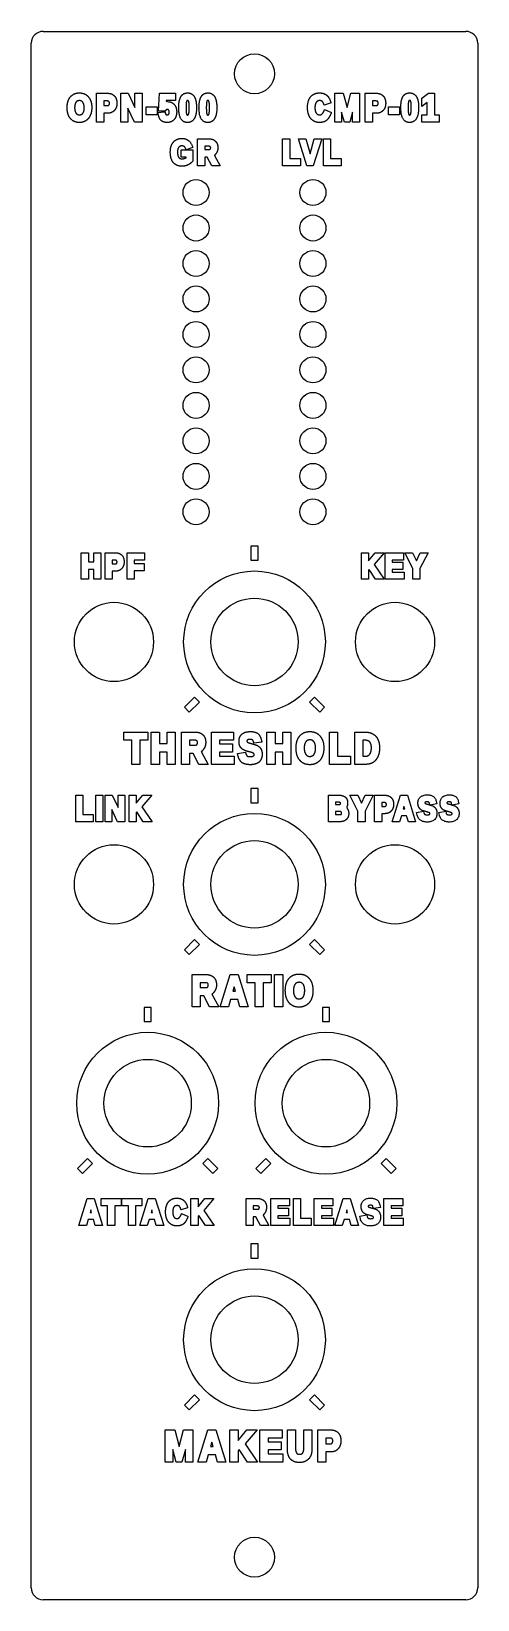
# Model space of a CAD drawing. Header units: millimetres. Extents: x 0 to 38, y 0 to 133.
import ezdxf

# ---------------------------------------------------------------- set-up
doc = ezdxf.new("R2010")
doc.units = ezdxf.units.MM
for name, color, linetype in [('ATTACK', 7, 'CONTINUOUS'), ('BYPASS', 7, 'CONTINUOUS'), ('CMP-01', 7, 'CONTINUOUS'), ('GR', 7, 'CONTINUOUS'), ('HOLES', 8, 'CONTINUOUS'), ('HPF', 7, 'CONTINUOUS'), ('KEY', 7, 'CONTINUOUS'), ('KNOBS', 9, 'Continuous'), ('LINK', 7, 'CONTINUOUS'), ('LVL', 7, 'CONTINUOUS'), ('MAKEUP', 7, 'CONTINUOUS'), ('OPN-500', 7, 'CONTINUOUS'), ('OUTLINE', 8, 'CONTINUOUS'), ('RATIO', 7, 'CONTINUOUS'), ('RELEASE', 7, 'CONTINUOUS'), ('THRESHOLD', 7, 'CONTINUOUS'), ('TICKS-ATTACK', 2, 'CONTINUOUS'), ('TICKS-MAKEUP', 2, 'CONTINUOUS'), ('TICKS-RATIO', 2, 'CONTINUOUS'), ('TICKS-RELEASE', 2, 'CONTINUOUS'), ('TICKS-THRESHOLD', 2, 'CONTINUOUS')]:
    doc.layers.add(name, color=color, linetype=linetype)

msp = doc.modelspace()

# ---------------------------------------------------------------- linework, layer by layer
at = {"layer": 'ATTACK'}
for p, q in [((4.18, 32), (4.89, 34.29)), ((4.89, 34.29), (5.48, 34.29)), ((5.19, 33.33), (5.12, 33.12)), ((5.25, 33.12), (5.19, 33.33)), ((5.48, 34.29), (6.19, 32)), ((6.06, 33.67), (6.06, 34.29)), ((6.06, 34.29), (7.77, 34.29)), ((6.61, 33.67), (6.06, 33.67)), ((6.61, 32), (6.61, 33.67)), ((7.22, 33.67), (7.22, 32)), ((7.77, 33.67), (7.22, 33.67)), ((7.77, 34.29), (7.77, 33.67)), ((7.82, 33.67), (7.82, 34.29)), ((7.82, 34.29), (9.52, 34.29)), ((8.37, 33.67), (7.82, 33.67)), ((8.37, 32), (8.37, 33.67)), ((8.98, 33.67), (8.98, 32)), ((9.52, 33.67), (8.98, 33.67)), ((9.34, 32), (10.05, 34.29)), ((9.52, 34.29), (9.52, 33.67)), ((10.05, 34.29), (10.65, 34.29)), ((10.36, 33.33), (10.29, 33.12)), ((10.42, 33.12), (10.36, 33.33)), ((10.65, 34.29), (11.36, 32)), ((13.39, 33.51), (12.83, 33.33)), ((13.66, 32), (13.66, 34.29)), ((13.66, 34.29), (14.27, 34.29)), ((14.27, 34.29), (14.27, 33.6)), ((14.27, 33.6), (14.85, 34.29)), ((15.62, 34.29), (14.76, 33.29)), ((14.76, 33.29), (15.64, 32)), ((14.85, 34.29), (15.62, 34.29)), ((4.81, 32), (4.18, 32)), ((4.96, 32.51), (4.81, 32)), ((5.42, 32.51), (4.96, 32.51)), ((5.12, 33.12), (5.25, 33.12)), ((5.57, 32), (5.42, 32.51)), ((6.19, 32), (5.57, 32)), ((7.22, 32), (6.61, 32)), ((8.98, 32), (8.37, 32)), ((9.97, 32), (9.34, 32)), ((10.12, 32.51), (9.97, 32)), ((10.58, 32.51), (10.12, 32.51)), ((10.29, 33.12), (10.42, 33.12)), ((10.73, 32), (10.58, 32.51)), ((11.36, 32), (10.73, 32)), ((12.87, 33.02), (13.42, 32.78)), ((14.27, 32), (13.66, 32)), ((14.33, 32.85), (14.27, 32.8)), ((14.27, 32.8), (14.27, 32)), ((14.89, 32), (14.33, 32.85)), ((15.64, 32), (14.89, 32))]:
    msp.add_line(p, q, dxfattribs=at)
for points in [[(11.52, 33.15), (11.52, 33.7), (11.77, 34.01)], [(11.78, 32.29), (11.52, 32.6), (11.52, 33.15)], [(11.77, 34.01), (12.02, 34.32), (12.48, 34.32)], [(12.22, 33.57), (12.13, 33.44), (12.13, 33.15)], [(12.13, 33.15), (12.13, 32.86), (12.23, 32.73)], [(12.49, 33.69), (12.31, 33.69), (12.22, 33.57)], [(12.48, 34.32), (12.82, 34.32), (13.03, 34.15)], [(12.69, 33.63), (12.61, 33.69), (12.49, 33.69)], [(12.83, 33.33), (12.77, 33.57), (12.69, 33.63)], [(13.03, 34.15), (13.26, 33.98), (13.39, 33.51)], [(12.5, 31.97), (12.04, 31.97), (11.78, 32.29)], [(12.23, 32.73), (12.32, 32.6), (12.5, 32.6)], [(12.5, 32.6), (12.73, 32.6), (12.87, 33.02)], [(13.03, 32.13), (12.8, 31.97), (12.5, 31.97)], [(13.42, 32.78), (13.25, 32.3), (13.03, 32.13)]]:
    msp.add_open_spline(points, degree=2, dxfattribs=at)
at = {"layer": 'BYPASS'}
for p, q in [((25.32, 66.15), (25.32, 68.39)), ((25.32, 68.39), (26.2, 68.39)), ((26.18, 67.79), (25.92, 67.79)), ((25.92, 67.79), (25.92, 67.61)), ((27.81, 67.05), (27.13, 68.39)), ((27.13, 68.39), (27.79, 68.39)), ((27.79, 68.39), (28.11, 67.72)), ((28.11, 67.72), (28.43, 68.39)), ((29.1, 68.39), (28.41, 67.05)), ((28.43, 68.39), (29.1, 68.39)), ((29.22, 66.15), (29.22, 68.39)), ((29.22, 68.39), (30.08, 68.39)), ((30.04, 67.77), (29.82, 67.77)), ((29.82, 67.77), (29.82, 67.44)), ((30.72, 66.15), (31.42, 68.39)), ((31.42, 68.39), (32, 68.39)), ((32, 68.39), (32.69, 66.15)), ((32.89, 67.8), (32.9, 67.88)), ((32.89, 67.73), (32.89, 67.8)), ((32.89, 67.69), (32.89, 67.73)), ((32.89, 67.66), (32.89, 67.69)), ((32.89, 67.63), (32.89, 67.66)), ((32.9, 67.61), (32.89, 67.63)), ((32.9, 67.88), (32.92, 67.95)), ((32.92, 67.95), (32.95, 68.02)), ((32.95, 68.02), (32.98, 68.09)), ((32.98, 68.09), (33.02, 68.15)), ((33.02, 68.15), (33.06, 68.2)), ((33.06, 68.2), (33.11, 68.25)), ((33.11, 68.25), (33.17, 68.29)), ((33.17, 68.29), (33.23, 68.33)), ((33.23, 68.33), (33.29, 68.35)), ((33.29, 68.35), (33.36, 68.38)), ((33.36, 68.38), (33.43, 68.4)), ((33.43, 68.4), (33.51, 68.41)), ((33.49, 67.78), (33.48, 67.77)), ((33.48, 67.77), (33.48, 67.74)), ((33.48, 67.74), (33.48, 67.74)), ((33.48, 67.74), (33.48, 67.73)), ((33.48, 67.73), (33.48, 67.73)), ((33.48, 67.73), (33.48, 67.72)), ((33.48, 67.72), (33.48, 67.72)), ((33.48, 67.72), (33.48, 67.72)), ((33.48, 67.72), (33.49, 67.72)), ((33.5, 67.79), (33.49, 67.78)), ((33.49, 67.78), (33.49, 67.78)), ((33.49, 67.72), (33.49, 67.72)), ((33.49, 67.72), (33.49, 67.72)), ((33.49, 67.72), (33.49, 67.71)), ((33.49, 67.71), (33.5, 67.71)), ((33.52, 67.81), (33.5, 67.79)), ((33.5, 67.71), (33.5, 67.7)), ((33.5, 67.7), (33.51, 67.7)), ((33.51, 68.41), (33.59, 68.41)), ((33.51, 67.7), (33.52, 67.69)), ((33.56, 67.82), (33.52, 67.81)), ((33.52, 67.69), (33.53, 67.69)), ((33.53, 67.69), (33.54, 67.68)), ((33.54, 67.68), (33.55, 67.67)), ((33.55, 67.67), (33.57, 67.67)), ((33.61, 67.83), (33.56, 67.82)), ((33.57, 67.67), (33.59, 67.66)), ((33.59, 68.41), (33.67, 68.42)), ((33.59, 67.66), (33.62, 67.65)), ((33.67, 67.83), (33.61, 67.83)), ((33.62, 67.65), (33.65, 67.64)), ((33.65, 67.64), (33.69, 67.63)), ((33.67, 68.42), (33.75, 68.41)), ((33.7, 67.83), (33.67, 67.83)), ((33.69, 67.63), (33.73, 67.62)), ((33.72, 67.83), (33.7, 67.83)), ((33.75, 67.82), (33.72, 67.83)), ((33.75, 68.41), (33.83, 68.41)), ((33.77, 67.82), (33.75, 67.82)), ((33.79, 67.81), (33.77, 67.82)), ((33.8, 67.81), (33.79, 67.81)), ((33.81, 67.8), (33.8, 67.81)), ((33.82, 67.79), (33.81, 67.8)), ((33.83, 67.78), (33.82, 67.79)), ((33.83, 68.41), (33.9, 68.4)), ((33.84, 67.78), (33.83, 67.78)), ((33.85, 67.77), (33.84, 67.78)), ((33.85, 67.76), (33.85, 67.77)), ((33.86, 67.74), (33.85, 67.76)), ((33.86, 67.73), (33.86, 67.74)), ((33.87, 67.71), (33.86, 67.73)), ((33.9, 67.57), (33.87, 67.71)), ((33.9, 68.4), (33.97, 68.39)), ((34.49, 67.66), (33.93, 67.56)), ((33.97, 68.39), (34.03, 68.37)), ((34.03, 68.37), (34.09, 68.34)), ((34.09, 68.34), (34.15, 68.32)), ((34.15, 68.32), (34.2, 68.28)), ((34.2, 68.28), (34.25, 68.24)), ((34.25, 68.24), (34.29, 68.19)), ((34.29, 68.19), (34.33, 68.14)), ((34.33, 68.14), (34.37, 68.08)), ((34.37, 68.08), (34.4, 68.02)), ((34.4, 68.02), (34.42, 67.96)), ((34.42, 67.96), (34.44, 67.88)), ((34.44, 67.88), (34.49, 67.66)), ((34.76, 67.73), (34.77, 67.8)), ((34.76, 67.69), (34.76, 67.73)), ((34.76, 67.66), (34.76, 67.69)), ((34.77, 67.63), (34.76, 67.66)), ((34.77, 67.8), (34.78, 67.88)), ((34.77, 67.61), (34.77, 67.63)), ((34.78, 67.88), (34.79, 67.95)), ((34.79, 67.95), (34.82, 68.02)), ((34.82, 68.02), (34.85, 68.09)), ((34.85, 68.09), (34.89, 68.15)), ((34.89, 68.15), (34.93, 68.2)), ((34.93, 68.2), (34.98, 68.25)), ((34.98, 68.25), (35.04, 68.29)), ((35.04, 68.29), (35.1, 68.33)), ((35.1, 68.33), (35.16, 68.35)), ((35.16, 68.35), (35.23, 68.38)), ((35.23, 68.38), (35.31, 68.4)), ((35.31, 68.4), (35.38, 68.41)), ((35.36, 67.77), (35.35, 67.74)), ((35.35, 67.74), (35.35, 67.74)), ((35.35, 67.74), (35.35, 67.73)), ((35.35, 67.73), (35.35, 67.73)), ((35.35, 67.73), (35.36, 67.72)), ((35.37, 67.79), (35.36, 67.78)), ((35.36, 67.78), (35.36, 67.78)), ((35.36, 67.78), (35.36, 67.77)), ((35.36, 67.72), (35.36, 67.72)), ((35.36, 67.72), (35.36, 67.72)), ((35.36, 67.72), (35.36, 67.72)), ((35.36, 67.72), (35.36, 67.72)), ((35.36, 67.72), (35.36, 67.72)), ((35.36, 67.72), (35.36, 67.71)), ((35.36, 67.71), (35.37, 67.71)), ((35.39, 67.81), (35.37, 67.79)), ((35.37, 67.71), (35.37, 67.7)), ((35.37, 67.7), (35.38, 67.7)), ((35.38, 68.41), (35.46, 68.41)), ((35.38, 67.7), (35.39, 67.69)), ((35.43, 67.82), (35.39, 67.81)), ((35.39, 67.69), (35.4, 67.69)), ((35.4, 67.69), (35.41, 67.68)), ((35.41, 67.68), (35.42, 67.67)), ((35.42, 67.67), (35.44, 67.67)), ((35.48, 67.83), (35.43, 67.82)), ((35.44, 67.67), (35.46, 67.66)), ((35.46, 68.41), (35.55, 68.42)), ((35.46, 67.66), (35.49, 67.65)), ((35.54, 67.83), (35.48, 67.83)), ((35.49, 67.65), (35.52, 67.64)), ((35.52, 67.64), (35.56, 67.63)), ((35.57, 67.83), (35.54, 67.83)), ((35.55, 68.42), (35.62, 68.41)), ((35.56, 67.63), (35.6, 67.62)), ((35.59, 67.83), (35.57, 67.83)), ((35.62, 67.82), (35.59, 67.83)), ((35.62, 68.41), (35.7, 68.41)), ((35.64, 67.82), (35.62, 67.82)), ((35.66, 67.81), (35.64, 67.82)), ((35.67, 67.81), (35.66, 67.81)), ((35.68, 67.8), (35.67, 67.81)), ((35.69, 67.79), (35.68, 67.8)), ((35.7, 67.78), (35.69, 67.79)), ((35.7, 68.41), (35.77, 68.4)), ((35.71, 67.78), (35.7, 67.78)), ((35.72, 67.77), (35.71, 67.78)), ((35.72, 67.76), (35.72, 67.77)), ((35.73, 67.74), (35.72, 67.76)), ((35.74, 67.73), (35.73, 67.74)), ((35.74, 67.71), (35.74, 67.73)), ((35.77, 67.57), (35.74, 67.71)), ((35.77, 68.4), (35.84, 68.39)), ((36.36, 67.66), (35.8, 67.56)), ((35.84, 68.39), (35.9, 68.37)), ((35.9, 68.37), (35.96, 68.34)), ((35.96, 68.34), (36.02, 68.32)), ((36.02, 68.32), (36.07, 68.28)), ((36.07, 68.28), (36.12, 68.24)), ((36.12, 68.24), (36.17, 68.19)), ((36.17, 68.19), (36.21, 68.14)), ((36.21, 68.14), (36.24, 68.08)), ((36.24, 68.08), (36.27, 68.02)), ((36.27, 68.02), (36.29, 67.96)), ((36.29, 67.96), (36.31, 67.88)), ((36.31, 67.88), (36.36, 67.66)), ((25.92, 67.61), (26.19, 67.61)), ((26.23, 67.01), (25.92, 67.01)), ((25.92, 67.01), (25.92, 66.75)), ((25.92, 66.75), (26.24, 66.75)), ((26.86, 67.42), (26.89, 67.28)), ((27.81, 66.15), (27.81, 67.05)), ((28.41, 67.05), (28.41, 66.15)), ((29.82, 67.44), (30.05, 67.44)), ((30.1, 66.83), (29.82, 66.83)), ((29.82, 66.83), (29.82, 66.15)), ((31.49, 66.65), (31.34, 66.15)), ((31.93, 66.65), (31.49, 66.65)), ((31.71, 67.44), (31.65, 67.25)), ((31.65, 67.25), (31.77, 67.25)), ((31.77, 67.25), (31.71, 67.44)), ((32.08, 66.15), (31.93, 66.65)), ((32.78, 66.93), (33.36, 67.04)), ((32.83, 66.69), (32.78, 66.93)), ((32.86, 66.62), (32.83, 66.69)), ((32.89, 66.55), (32.86, 66.62)), ((32.92, 66.49), (32.89, 66.55)), ((32.9, 67.58), (32.9, 67.61)), ((32.91, 67.55), (32.9, 67.58)), ((32.91, 67.52), (32.91, 67.55)), ((32.92, 67.49), (32.91, 67.52)), ((32.93, 67.47), (32.92, 67.49)), ((32.96, 66.43), (32.92, 66.49)), ((32.94, 67.44), (32.93, 67.47)), ((32.95, 67.42), (32.94, 67.44)), ((32.96, 67.4), (32.95, 67.42)), ((32.97, 67.37), (32.96, 67.4)), ((33, 66.37), (32.96, 66.43)), ((32.98, 67.35), (32.97, 67.37)), ((32.99, 67.33), (32.98, 67.35)), ((33.01, 67.31), (32.99, 67.33)), ((33.05, 66.32), (33, 66.37)), ((33.02, 67.29), (33.01, 67.31)), ((33.03, 67.27), (33.02, 67.29)), ((33.05, 67.25), (33.03, 67.27)), ((33.07, 67.23), (33.05, 67.25)), ((33.1, 66.28), (33.05, 66.32)), ((33.08, 67.22), (33.07, 67.23)), ((33.1, 67.2), (33.08, 67.22)), ((33.12, 67.19), (33.1, 67.2)), ((33.14, 67.17), (33.12, 67.19)), ((33.16, 67.16), (33.14, 67.17)), ((33.17, 67.15), (33.16, 67.16)), ((33.19, 67.14), (33.17, 67.15)), ((33.21, 67.13), (33.19, 67.14)), ((33.23, 67.12), (33.21, 67.13)), ((33.25, 67.11), (33.23, 67.12)), ((33.27, 67.1), (33.25, 67.11)), ((33.29, 67.09), (33.27, 67.1)), ((33.31, 67.08), (33.29, 67.09)), ((33.34, 67.07), (33.31, 67.08)), ((33.37, 67.06), (33.34, 67.07)), ((33.36, 67.04), (33.4, 66.88)), ((33.4, 67.05), (33.37, 67.06)), ((33.44, 67.04), (33.4, 67.05)), ((33.4, 66.88), (33.41, 66.86)), ((33.41, 66.86), (33.42, 66.84)), ((33.42, 66.84), (33.43, 66.82)), ((33.43, 66.82), (33.44, 66.81)), ((33.48, 67.03), (33.44, 67.04)), ((33.44, 66.81), (33.45, 66.8)), ((33.45, 66.8), (33.46, 66.78)), ((33.46, 66.78), (33.47, 66.77)), ((33.47, 66.77), (33.49, 66.76)), ((33.52, 67.01), (33.48, 67.03)), ((33.49, 66.76), (33.51, 66.76)), ((33.51, 66.76), (33.53, 66.75)), ((33.56, 67), (33.52, 67.01)), ((33.53, 66.75), (33.55, 66.74)), ((33.55, 66.74), (33.58, 66.73)), ((33.62, 66.99), (33.56, 67)), ((33.58, 66.73), (33.61, 66.73)), ((33.61, 66.73), (33.64, 66.73)), ((33.66, 66.98), (33.62, 66.99)), ((33.64, 66.73), (33.68, 66.73)), ((33.7, 66.97), (33.66, 66.98)), ((33.68, 66.73), (33.75, 66.73)), ((33.74, 66.95), (33.7, 66.97)), ((33.73, 67.62), (33.78, 67.6)), ((33.77, 66.94), (33.74, 66.95)), ((33.75, 66.73), (33.81, 66.74)), ((33.8, 66.94), (33.77, 66.94)), ((33.78, 67.6), (33.84, 67.59)), ((33.82, 66.93), (33.8, 66.94)), ((33.81, 66.74), (33.85, 66.75)), ((33.83, 66.92), (33.82, 66.93)), ((33.85, 66.91), (33.83, 66.92)), ((33.84, 67.59), (33.89, 67.57)), ((33.86, 66.91), (33.85, 66.91)), ((33.85, 66.75), (33.88, 66.77)), ((33.87, 66.9), (33.86, 66.91)), ((33.88, 66.89), (33.87, 66.9)), ((33.89, 66.89), (33.88, 66.89)), ((33.88, 66.77), (33.9, 66.78)), ((33.89, 67.57), (33.9, 67.57)), ((33.89, 66.88), (33.89, 66.89)), ((33.9, 66.88), (33.89, 66.88)), ((33.9, 66.87), (33.9, 66.88)), ((33.91, 66.87), (33.9, 66.87)), ((33.9, 66.79), (33.91, 66.81)), ((33.9, 66.78), (33.9, 66.79)), ((33.91, 66.86), (33.91, 66.87)), ((33.91, 66.87), (33.91, 66.87)), ((33.91, 66.85), (33.91, 66.86)), ((33.91, 66.86), (33.91, 66.86)), ((33.91, 66.86), (33.91, 66.86)), ((33.91, 66.84), (33.91, 66.85)), ((33.91, 66.81), (33.91, 66.84)), ((33.91, 66.84), (33.91, 66.84)), ((33.93, 67.56), (33.94, 67.56)), ((33.94, 67.56), (33.99, 67.55)), ((33.99, 67.55), (34.03, 67.53)), ((34.03, 67.53), (34.07, 67.52)), ((34.07, 67.52), (34.11, 67.5)), ((34.11, 67.5), (34.14, 67.49)), ((34.14, 67.49), (34.17, 67.47)), ((34.17, 67.47), (34.2, 67.46)), ((34.2, 67.46), (34.22, 67.44)), ((34.27, 66.3), (34.21, 66.26)), ((34.22, 67.44), (34.25, 67.42)), ((34.25, 67.42), (34.27, 67.4)), ((34.27, 67.4), (34.3, 67.38)), ((34.32, 66.35), (34.27, 66.3)), ((34.3, 67.38), (34.32, 67.36)), ((34.32, 67.36), (34.34, 67.34)), ((34.37, 66.41), (34.32, 66.35)), ((34.34, 67.34), (34.36, 67.32)), ((34.36, 67.32), (34.38, 67.29)), ((34.41, 66.47), (34.37, 66.41)), ((34.38, 67.29), (34.4, 67.27)), ((34.4, 67.27), (34.41, 67.24)), ((34.41, 67.24), (34.43, 67.22)), ((34.45, 66.54), (34.41, 66.47)), ((34.43, 67.22), (34.44, 67.19)), ((34.44, 67.19), (34.45, 67.16)), ((34.45, 67.16), (34.46, 67.13)), ((34.47, 66.62), (34.45, 66.54)), ((34.46, 67.13), (34.47, 67.1)), ((34.47, 67.1), (34.48, 67.06)), ((34.49, 66.69), (34.47, 66.62)), ((34.48, 67.06), (34.49, 67.03)), ((34.49, 67.03), (34.49, 67)), ((34.49, 67), (34.5, 66.96)), ((34.5, 66.77), (34.49, 66.69)), ((34.5, 66.96), (34.5, 66.93)), ((34.5, 66.93), (34.5, 66.89)), ((34.5, 66.89), (34.5, 66.86)), ((34.5, 66.86), (34.5, 66.77)), ((34.65, 66.93), (35.24, 67.04)), ((34.71, 66.69), (34.65, 66.93)), ((34.73, 66.62), (34.71, 66.69)), ((34.76, 66.55), (34.73, 66.62)), ((34.79, 66.49), (34.76, 66.55)), ((34.77, 67.58), (34.77, 67.61)), ((34.78, 67.55), (34.77, 67.58)), ((34.78, 67.52), (34.78, 67.55)), ((34.79, 67.49), (34.78, 67.52)), ((34.8, 67.47), (34.79, 67.49)), ((34.83, 66.43), (34.79, 66.49)), ((34.81, 67.44), (34.8, 67.47)), ((34.82, 67.42), (34.81, 67.44)), ((34.83, 67.4), (34.82, 67.42)), ((34.84, 67.37), (34.83, 67.4)), ((34.87, 66.37), (34.83, 66.43)), ((34.85, 67.35), (34.84, 67.37)), ((34.86, 67.33), (34.85, 67.35)), ((34.88, 67.31), (34.86, 67.33)), ((34.92, 66.32), (34.87, 66.37)), ((34.89, 67.29), (34.88, 67.31)), ((34.91, 67.27), (34.89, 67.29)), ((34.92, 67.25), (34.91, 67.27)), ((34.94, 67.23), (34.92, 67.25)), ((34.98, 66.28), (34.92, 66.32)), ((34.95, 67.22), (34.94, 67.23)), ((34.97, 67.2), (34.95, 67.22)), ((34.99, 67.19), (34.97, 67.2)), ((35.01, 67.17), (34.99, 67.19)), ((35.03, 67.16), (35.01, 67.17)), ((35.05, 67.15), (35.03, 67.16)), ((35.06, 67.14), (35.05, 67.15)), ((35.08, 67.13), (35.06, 67.14)), ((35.1, 67.12), (35.08, 67.13)), ((35.12, 67.11), (35.1, 67.12)), ((35.14, 67.1), (35.12, 67.11)), ((35.16, 67.09), (35.14, 67.1)), ((35.19, 67.08), (35.16, 67.09)), ((35.21, 67.07), (35.19, 67.08)), ((35.24, 67.06), (35.21, 67.07)), ((35.27, 67.05), (35.24, 67.06)), ((35.24, 67.04), (35.28, 66.88)), ((35.31, 67.04), (35.27, 67.05)), ((35.28, 66.88), (35.28, 66.86)), ((35.28, 66.86), (35.29, 66.84)), ((35.29, 66.84), (35.3, 66.82)), ((35.3, 66.82), (35.31, 66.81)), ((35.35, 67.03), (35.31, 67.04)), ((35.31, 66.81), (35.32, 66.8)), ((35.32, 66.8), (35.33, 66.78)), ((35.33, 66.78), (35.34, 66.77)), ((35.34, 66.77), (35.36, 66.76)), ((35.39, 67.01), (35.35, 67.03)), ((35.36, 66.76), (35.38, 66.76)), ((35.38, 66.76), (35.4, 66.75)), ((35.44, 67), (35.39, 67.01)), ((35.4, 66.75), (35.42, 66.74)), ((35.42, 66.74), (35.45, 66.73)), ((35.49, 66.99), (35.44, 67)), ((35.45, 66.73), (35.48, 66.73)), ((35.48, 66.73), (35.51, 66.73)), ((35.53, 66.98), (35.49, 66.99)), ((35.51, 66.73), (35.55, 66.73)), ((35.58, 66.97), (35.53, 66.98)), ((35.55, 66.73), (35.62, 66.73)), ((35.61, 66.95), (35.58, 66.97)), ((35.6, 67.62), (35.65, 67.6)), ((35.64, 66.94), (35.61, 66.95)), ((35.62, 66.73), (35.68, 66.74)), ((35.67, 66.94), (35.64, 66.94)), ((35.65, 67.6), (35.71, 67.59)), ((35.69, 66.93), (35.67, 66.94)), ((35.68, 66.74), (35.73, 66.75)), ((35.71, 66.92), (35.69, 66.93)), ((35.71, 67.59), (35.76, 67.57)), ((35.72, 66.91), (35.71, 66.92)), ((35.73, 66.91), (35.72, 66.91)), ((35.74, 66.9), (35.73, 66.91)), ((35.73, 66.75), (35.75, 66.77)), ((35.75, 66.89), (35.74, 66.9)), ((35.76, 66.89), (35.75, 66.89)), ((35.75, 66.77), (35.77, 66.78)), ((35.76, 67.57), (35.77, 67.57)), ((35.77, 66.88), (35.76, 66.89)), ((35.77, 66.87), (35.77, 66.88)), ((35.77, 66.88), (35.77, 66.88)), ((35.78, 66.87), (35.77, 66.87)), ((35.77, 66.78), (35.78, 66.79)), ((35.78, 66.86), (35.78, 66.87)), ((35.78, 66.87), (35.78, 66.87)), ((35.78, 66.85), (35.78, 66.86)), ((35.78, 66.86), (35.78, 66.86)), ((35.78, 66.86), (35.78, 66.86)), ((35.78, 66.84), (35.78, 66.85)), ((35.78, 66.81), (35.78, 66.84)), ((35.78, 66.84), (35.78, 66.84)), ((35.78, 66.79), (35.78, 66.81)), ((35.8, 67.56), (35.81, 67.56)), ((35.81, 67.56), (35.86, 67.55)), ((35.86, 67.55), (35.9, 67.53)), ((35.9, 67.53), (35.94, 67.52)), ((35.94, 67.52), (35.98, 67.5)), ((35.98, 67.5), (36.01, 67.49)), ((36.01, 67.49), (36.04, 67.47)), ((36.04, 67.47), (36.07, 67.46)), ((36.07, 67.46), (36.09, 67.44)), ((36.14, 66.3), (36.08, 66.26)), ((36.09, 67.44), (36.12, 67.42)), ((36.12, 67.42), (36.15, 67.4)), ((36.2, 66.35), (36.14, 66.3)), ((36.15, 67.4), (36.17, 67.38)), ((36.17, 67.38), (36.19, 67.36)), ((36.19, 67.36), (36.21, 67.34)), ((36.24, 66.41), (36.2, 66.35)), ((36.21, 67.34), (36.23, 67.32)), ((36.23, 67.32), (36.25, 67.29)), ((36.28, 66.47), (36.24, 66.41)), ((36.25, 67.29), (36.27, 67.27)), ((36.27, 67.27), (36.28, 67.24)), ((36.28, 67.24), (36.3, 67.22)), ((36.32, 66.54), (36.28, 66.47)), ((36.3, 67.22), (36.31, 67.19)), ((36.31, 67.19), (36.32, 67.16)), ((36.32, 67.16), (36.33, 67.13)), ((36.34, 66.62), (36.32, 66.54)), ((36.33, 67.13), (36.34, 67.1)), ((36.34, 67.1), (36.35, 67.06)), ((36.36, 66.69), (36.34, 66.62)), ((36.35, 67.06), (36.36, 67.03)), ((36.36, 67.03), (36.36, 67)), ((36.36, 67), (36.37, 66.96)), ((36.37, 66.77), (36.36, 66.69)), ((36.37, 66.96), (36.37, 66.93)), ((36.37, 66.93), (36.37, 66.89)), ((36.37, 66.89), (36.37, 66.86)), ((36.37, 66.86), (36.37, 66.77)), ((26.27, 66.15), (25.32, 66.15)), ((28.41, 66.15), (27.81, 66.15)), ((29.82, 66.15), (29.22, 66.15)), ((31.34, 66.15), (30.72, 66.15)), ((32.69, 66.15), (32.08, 66.15)), ((33.16, 66.24), (33.1, 66.28)), ((33.22, 66.21), (33.16, 66.24)), ((33.29, 66.18), (33.22, 66.21)), ((33.36, 66.16), (33.29, 66.18)), ((33.43, 66.14), (33.36, 66.16)), ((33.51, 66.13), (33.43, 66.14)), ((33.59, 66.12), (33.51, 66.13)), ((33.67, 66.12), (33.59, 66.12)), ((33.76, 66.12), (33.67, 66.12)), ((33.85, 66.13), (33.76, 66.12)), ((33.93, 66.15), (33.85, 66.13)), ((34, 66.16), (33.93, 66.15)), ((34.08, 66.19), (34, 66.16)), ((34.15, 66.22), (34.08, 66.19)), ((34.21, 66.26), (34.15, 66.22)), ((35.03, 66.24), (34.98, 66.28)), ((35.1, 66.21), (35.03, 66.24)), ((35.16, 66.18), (35.1, 66.21)), ((35.23, 66.16), (35.16, 66.18)), ((35.3, 66.14), (35.23, 66.16)), ((35.38, 66.13), (35.3, 66.14)), ((35.46, 66.12), (35.38, 66.13)), ((35.54, 66.12), (35.46, 66.12)), ((35.63, 66.12), (35.54, 66.12)), ((35.72, 66.13), (35.63, 66.12)), ((35.8, 66.15), (35.72, 66.13)), ((35.88, 66.16), (35.8, 66.15)), ((35.95, 66.19), (35.88, 66.16)), ((36.02, 66.22), (35.95, 66.19)), ((36.08, 66.26), (36.02, 66.22))]:
    msp.add_line(p, q, dxfattribs=at)
for points in [[(26.32, 67.76), (26.28, 67.79), (26.18, 67.79)], [(26.19, 67.61), (26.29, 67.61), (26.32, 67.64)], [(26.2, 68.39), (26.54, 68.39), (26.73, 68.24)], [(26.34, 67.7), (26.34, 67.75), (26.32, 67.76)], [(26.32, 67.64), (26.34, 67.65), (26.34, 67.7)], [(26.73, 68.24), (26.94, 68.07), (26.94, 67.75)], [(26.94, 67.75), (26.94, 67.53), (26.86, 67.42)], [(30.22, 67.62), (30.22, 67.77), (30.04, 67.77)], [(30.08, 68.39), (30.43, 68.39), (30.62, 68.19)], [(30.62, 68.19), (30.83, 67.99), (30.83, 67.62)], [(26.43, 66.88), (26.43, 67.01), (26.23, 67.01)], [(26.24, 66.75), (26.36, 66.75), (26.4, 66.79)], [(26.81, 66.32), (26.61, 66.15), (26.27, 66.15)], [(26.4, 66.79), (26.43, 66.82), (26.43, 66.88)], [(27.03, 66.85), (27.03, 66.51), (26.81, 66.32)], [(26.89, 67.28), (27.03, 67.11), (27.03, 66.85)], [(30.05, 67.44), (30.15, 67.44), (30.19, 67.49)], [(30.48, 66.93), (30.31, 66.83), (30.1, 66.83)], [(30.19, 67.49), (30.22, 67.53), (30.22, 67.62)], [(30.74, 67.22), (30.64, 67.03), (30.48, 66.93)], [(30.83, 67.62), (30.83, 67.4), (30.74, 67.22)]]:
    msp.add_open_spline(points, degree=2, dxfattribs=at)
at = {"layer": 'CMP-01'}
for p, q in [((25.84, 125.3), (25.84, 127.74)), ((25.84, 127.74), (26.57, 127.74)), ((26.57, 127.74), (26.89, 126.54)), ((26.89, 126.54), (27.21, 127.74)), ((27.21, 127.74), (27.94, 127.74)), ((27.94, 127.74), (27.94, 125.3)), ((28.41, 125.3), (28.41, 127.74)), ((28.41, 127.74), (29.36, 127.74)), ((33.23, 127.32), (33.78, 127.74)), ((33.23, 126.63), (33.23, 127.32)), ((33.78, 127.74), (34.29, 127.74)), ((34.29, 127.74), (34.29, 125.92)), ((25.53, 126.92), (24.95, 126.73)), ((24.98, 126.37), (25.56, 126.12)), ((26.66, 125.3), (26.43, 126.14)), ((26.43, 126.14), (26.43, 125.3)), ((27.35, 126.14), (27.12, 125.3)), ((27.35, 125.3), (27.35, 126.14)), ((29.32, 127.09), (29.05, 127.09)), ((29.05, 127.09), (29.05, 126.7)), ((29.05, 126.7), (29.33, 126.7)), ((29.37, 126.05), (29.05, 126.05)), ((29.05, 126.05), (29.05, 125.3)), ((30.4, 125.92), (30.4, 126.59)), ((30.4, 126.59), (31.33, 126.59)), ((31.33, 126.59), (31.33, 125.92)), ((33.67, 126.95), (33.23, 126.63)), ((33.67, 125.92), (33.67, 126.95)), ((26.43, 125.3), (25.84, 125.3)), ((27.12, 125.3), (26.66, 125.3)), ((27.94, 125.3), (27.35, 125.3)), ((29.05, 125.3), (28.41, 125.3)), ((31.33, 125.92), (30.4, 125.92)), ((33.22, 125.3), (33.22, 125.92)), ((33.22, 125.92), (33.67, 125.92)), ((34.7, 125.3), (33.22, 125.3)), ((34.29, 125.92), (34.7, 125.92)), ((34.7, 125.92), (34.7, 125.3))]:
    msp.add_line(p, q, dxfattribs=at)
for points in [[(23.54, 126.53), (23.54, 127.11), (23.8, 127.44)], [(23.8, 127.44), (24.07, 127.77), (24.56, 127.77)], [(24.56, 127.77), (24.92, 127.77), (25.15, 127.59)], [(25.15, 127.59), (25.39, 127.41), (25.53, 126.92)], [(29.36, 127.74), (29.73, 127.74), (29.94, 127.52)], [(29.94, 127.52), (30.16, 127.3), (30.16, 126.91)], [(31.51, 127.19), (31.59, 127.48), (31.76, 127.63)], [(31.76, 127.63), (31.93, 127.77), (32.2, 127.77)], [(32.2, 127.77), (32.59, 127.77), (32.78, 127.42)], [(32.78, 127.42), (32.95, 127.11), (32.95, 126.52)], [(23.81, 125.61), (23.54, 125.94), (23.54, 126.53)], [(24.28, 126.98), (24.17, 126.84), (24.17, 126.53)], [(24.17, 126.53), (24.17, 126.21), (24.28, 126.06)], [(24.57, 127.12), (24.37, 127.12), (24.28, 126.98)], [(24.28, 126.06), (24.38, 125.92), (24.58, 125.92)], [(24.79, 127.05), (24.7, 127.12), (24.57, 127.12)], [(24.58, 125.92), (24.84, 125.92), (24.98, 126.37)], [(24.95, 126.73), (24.88, 126.98), (24.79, 127.05)], [(25.56, 126.12), (25.38, 125.62), (25.14, 125.44)], [(29.53, 126.9), (29.53, 127.09), (29.32, 127.09)], [(29.33, 126.7), (29.43, 126.7), (29.48, 126.75)], [(29.79, 126.16), (29.61, 126.05), (29.37, 126.05)], [(29.48, 126.75), (29.53, 126.8), (29.53, 126.9)], [(30.07, 126.47), (29.97, 126.27), (29.79, 126.16)], [(30.16, 126.91), (30.16, 126.66), (30.07, 126.47)], [(31.44, 126.52), (31.44, 126.93), (31.51, 127.19)], [(32.19, 125.27), (31.44, 125.27), (31.44, 126.52)], [(32.08, 126.95), (32.05, 126.8), (32.05, 126.52)], [(32.05, 126.52), (32.05, 126.24), (32.08, 126.09)], [(32.12, 127.11), (32.09, 127.07), (32.08, 126.95)], [(32.08, 126.09), (32.1, 125.97), (32.13, 125.93)], [(32.2, 127.13), (32.14, 127.13), (32.12, 127.11)], [(32.26, 127.11), (32.24, 127.13), (32.2, 127.13)], [(32.25, 125.93), (32.29, 125.97), (32.3, 126.1)], [(32.31, 126.95), (32.29, 127.07), (32.26, 127.11)], [(32.3, 126.1), (32.33, 126.25), (32.33, 126.52)], [(32.33, 126.52), (32.33, 126.8), (32.31, 126.95)], [(32.95, 126.52), (32.95, 125.93), (32.77, 125.62)], [(24.58, 125.27), (24.09, 125.27), (23.81, 125.61)], [(25.14, 125.44), (24.9, 125.27), (24.58, 125.27)], [(32.13, 125.93), (32.14, 125.9), (32.19, 125.9)], [(32.19, 125.9), (32.24, 125.9), (32.25, 125.93)], [(32.77, 125.62), (32.57, 125.27), (32.19, 125.27)]]:
    msp.add_open_spline(points, degree=2, dxfattribs=at)
at = {"layer": 'GR'}
for p, q in [((14.22, 121.6), (14.22, 123.89)), ((14.22, 123.89), (15.19, 123.89)), ((12.84, 122.34), (12.84, 122.95)), ((12.84, 122.95), (13.83, 122.95)), ((13.25, 122.34), (12.84, 122.34)), ((13.25, 122.28), (13.25, 122.34)), ((13.83, 123.15), (13.26, 122.95)), ((13.83, 122.95), (13.83, 122.01)), ((15.15, 123.26), (14.83, 123.26)), ((14.83, 123.26), (14.83, 122.98)), ((14.83, 122.98), (15.16, 122.98)), ((15.04, 122.35), (14.83, 122.35)), ((14.83, 122.35), (14.83, 121.6)), ((15.43, 121.6), (15.04, 122.35)), ((15.65, 122.49), (16.14, 121.6)), ((14.83, 121.6), (14.22, 121.6)), ((16.14, 121.6), (15.43, 121.6))]:
    msp.add_line(p, q, dxfattribs=at)
for points in [[(11.92, 122.75), (11.92, 123.31), (12.18, 123.61)], [(12.18, 123.61), (12.44, 123.92), (12.91, 123.92)], [(12.91, 123.92), (13.59, 123.92), (13.83, 123.15)], [(15.19, 123.89), (15.53, 123.89), (15.73, 123.7)], [(15.73, 123.7), (15.95, 123.5), (15.95, 123.15)], [(12.17, 121.89), (11.92, 122.2), (11.92, 122.75)], [(12.62, 123.16), (12.53, 123.03), (12.53, 122.75)], [(12.53, 122.75), (12.53, 122.47), (12.63, 122.33)], [(12.91, 123.29), (12.72, 123.29), (12.62, 123.16)], [(12.63, 122.33), (12.72, 122.2), (12.91, 122.2)], [(13.11, 123.23), (13.02, 123.29), (12.91, 123.29)], [(12.91, 122.2), (13.03, 122.2), (13.14, 122.24)], [(13.26, 122.95), (13.18, 123.18), (13.11, 123.23)], [(13.14, 122.24), (13.24, 122.28), (13.25, 122.28)], [(13.83, 122.01), (13.64, 121.78), (13.39, 121.67)], [(15.34, 123.13), (15.34, 123.26), (15.15, 123.26)], [(15.16, 122.98), (15.26, 122.98), (15.3, 123.02)], [(15.3, 123.02), (15.34, 123.05), (15.34, 123.13)], [(15.82, 122.69), (15.69, 122.5), (15.65, 122.49)], [(15.95, 123.15), (15.95, 122.88), (15.82, 122.69)], [(12.9, 121.57), (12.43, 121.57), (12.17, 121.89)], [(13.39, 121.67), (13.16, 121.57), (12.9, 121.57)]]:
    msp.add_open_spline(points, degree=2, dxfattribs=at)
at = {"layer": 'HOLES'}
for centre, radius in [((19.05, 129.39), 1.69), ((14.1, 119.35), 1.1), ((24, 119.35), 1.1), ((14.1, 116.35), 1.1), ((24, 116.35), 1.1), ((14.1, 113.35), 1.1), ((24, 113.35), 1.1), ((14.1, 110.35), 1.1), ((24, 110.35), 1.1), ((14.1, 107.35), 1.1), ((24, 107.35), 1.1), ((14.1, 104.35), 1.1), ((24, 104.35), 1.1), ((14.1, 101.35), 1.1), ((24, 101.35), 1.1), ((14.1, 98.35), 1.1), ((24, 98.35), 1.1), ((14.1, 95.35), 1.1), ((24, 95.35), 1.1), ((14.1, 92.35), 1.1), ((24, 92.35), 1.1), ((19.05, 81.35), 3.7), ((7.15, 81.35), 3.35), ((30.95, 81.35), 3.35), ((7.15, 60.85), 3.35), ((19.05, 60.85), 3.7), ((30.95, 60.85), 3.35), ((10, 42.35), 3.7), ((25.1, 42.35), 3.7), ((19.05, 22.35), 3.7), ((19.05, 3.96), 1.69)]:
    msp.add_circle(centre, radius, dxfattribs=at)
at = {"layer": 'HPF'}
for p, q in [((4.38, 86.65), (4.38, 88.89)), ((4.38, 88.89), (4.98, 88.89)), ((4.98, 88.89), (4.98, 88.12)), ((5.44, 88.12), (5.44, 88.89)), ((5.44, 88.89), (6.04, 88.89)), ((6.04, 88.89), (6.04, 86.65)), ((6.4, 86.65), (6.4, 88.89)), ((6.4, 88.89), (7.27, 88.89)), ((8.27, 86.65), (8.27, 88.89)), ((8.27, 88.89), (9.74, 88.89)), ((9.74, 88.89), (9.74, 88.27)), ((4.98, 88.12), (5.44, 88.12)), ((7.23, 88.27), (7, 88.27)), ((7, 88.27), (7, 87.94)), ((7, 87.94), (7.24, 87.94)), ((8.87, 88.27), (8.87, 87.97)), ((9.74, 88.27), (8.87, 88.27)), ((8.87, 87.97), (9.72, 87.97)), ((9.72, 87.97), (9.72, 87.36)), ((4.98, 86.65), (4.38, 86.65)), ((5.44, 87.48), (4.98, 87.48)), ((4.98, 87.48), (4.98, 86.65)), ((5.44, 86.65), (5.44, 87.48)), ((6.04, 86.65), (5.44, 86.65)), ((7, 86.65), (6.4, 86.65)), ((7.28, 87.33), (7, 87.33)), ((7, 87.33), (7, 86.65)), ((8.87, 86.65), (8.27, 86.65)), ((9.72, 87.36), (8.87, 87.36)), ((8.87, 87.36), (8.87, 86.65))]:
    msp.add_line(p, q, dxfattribs=at)
for points in [[(7.27, 88.89), (7.61, 88.89), (7.81, 88.69)], [(7.41, 88.12), (7.41, 88.27), (7.23, 88.27)], [(7.24, 87.94), (7.33, 87.94), (7.38, 87.99)], [(7.38, 87.99), (7.41, 88.03), (7.41, 88.12)], [(7.92, 87.72), (7.83, 87.53), (7.66, 87.43)], [(7.81, 88.69), (8.01, 88.49), (8.01, 88.12)], [(8.01, 88.12), (8.01, 87.9), (7.92, 87.72)], [(7.66, 87.43), (7.5, 87.33), (7.28, 87.33)]]:
    msp.add_open_spline(points, degree=2, dxfattribs=at)
at = {"layer": 'KEY'}
for p, q in [((28.1, 86.65), (28.1, 88.89)), ((28.1, 88.89), (28.7, 88.89)), ((28.7, 88.89), (28.7, 88.22)), ((28.7, 88.22), (29.26, 88.89)), ((30.03, 88.89), (29.18, 87.91)), ((29.26, 88.89), (30.03, 88.89)), ((30.12, 86.65), (30.12, 88.89)), ((30.12, 88.89), (31.67, 88.89)), ((31.67, 88.89), (31.67, 88.27)), ((32.46, 87.55), (31.78, 88.89)), ((31.78, 88.89), (32.44, 88.89)), ((32.44, 88.89), (32.76, 88.22)), ((32.76, 88.22), (33.09, 88.89)), ((33.75, 88.89), (33.06, 87.55)), ((33.09, 88.89), (33.75, 88.89)), ((29.18, 87.91), (30.04, 86.65)), ((31.67, 88.27), (30.72, 88.27)), ((30.72, 88.27), (30.72, 88.09)), ((30.72, 88.09), (31.6, 88.09)), ((31.6, 88.09), (31.6, 87.47)), ((32.46, 86.65), (32.46, 87.55)), ((33.06, 87.55), (33.06, 86.65)), ((28.7, 86.65), (28.1, 86.65)), ((28.75, 87.48), (28.7, 87.43)), ((28.7, 87.43), (28.7, 86.65)), ((29.3, 86.65), (28.75, 87.48)), ((30.04, 86.65), (29.3, 86.65)), ((31.72, 86.65), (30.12, 86.65)), ((31.6, 87.47), (30.72, 87.47)), ((30.72, 87.47), (30.72, 87.26)), ((30.72, 87.26), (31.72, 87.26)), ((31.72, 87.26), (31.72, 86.65)), ((33.06, 86.65), (32.46, 86.65))]:
    msp.add_line(p, q, dxfattribs=at)
at = {"layer": 'KNOBS'}
for centre in [(19.05, 81.35), (19.05, 60.85), (10, 42.35), (25.1, 42.35), (19.05, 22.35)]:
    msp.add_circle(centre, 6, dxfattribs=at)
at = {"layer": 'LINK'}
for p, q in [((3.91, 66.15), (3.91, 68.39)), ((3.91, 68.39), (4.51, 68.39)), ((4.51, 68.39), (4.51, 66.76)), ((5.62, 66.15), (5.62, 68.39)), ((5.62, 68.39), (6.22, 68.39)), ((6.22, 68.39), (6.22, 66.15)), ((6.4, 66.15), (6.4, 68.39)), ((6.4, 68.39), (7, 68.39)), ((7, 68.39), (7.5, 67.34)), ((7.5, 67.34), (7.5, 68.39)), ((7.5, 68.39), (8.07, 68.39)), ((8.07, 68.39), (8.07, 66.15)), ((8.43, 66.15), (8.43, 68.39)), ((8.43, 68.39), (9.03, 68.39)), ((9.03, 68.39), (9.03, 67.72)), ((9.03, 67.72), (9.59, 68.39)), ((10.36, 68.39), (9.51, 67.41)), ((9.59, 68.39), (10.36, 68.39)), ((4.51, 66.76), (5.39, 66.76)), ((5.39, 66.76), (5.39, 66.15)), ((7.46, 66.15), (6.96, 67.18)), ((6.96, 67.18), (6.96, 66.15)), ((9.08, 66.98), (9.03, 66.93)), ((9.03, 66.93), (9.03, 66.15)), ((9.63, 66.15), (9.08, 66.98)), ((9.51, 67.41), (10.37, 66.15)), ((5.39, 66.15), (3.91, 66.15)), ((6.22, 66.15), (5.62, 66.15)), ((6.96, 66.15), (6.4, 66.15)), ((8.07, 66.15), (7.46, 66.15)), ((9.03, 66.15), (8.43, 66.15)), ((10.37, 66.15), (9.63, 66.15))]:
    msp.add_line(p, q, dxfattribs=at)
at = {"layer": 'LVL'}
for p, q in [((21.43, 121.6), (21.43, 123.89)), ((21.43, 123.89), (22.03, 123.89)), ((22.03, 123.89), (22.03, 122.22)), ((23.49, 121.6), (22.77, 123.89)), ((22.77, 123.89), (23.41, 123.89)), ((23.41, 123.89), (23.75, 122.63)), ((23.75, 122.63), (24.1, 123.89)), ((24.74, 123.89), (24.02, 121.6)), ((24.1, 123.89), (24.74, 123.89)), ((24.89, 121.6), (24.89, 123.89)), ((24.89, 123.89), (25.5, 123.89)), ((25.5, 123.89), (25.5, 122.22)), ((22.03, 122.22), (22.94, 122.22)), ((22.94, 122.22), (22.94, 121.6)), ((25.5, 122.22), (26.4, 122.22)), ((26.4, 122.22), (26.4, 121.6)), ((22.94, 121.6), (21.43, 121.6)), ((24.02, 121.6), (23.49, 121.6)), ((26.4, 121.6), (24.89, 121.6))]:
    msp.add_line(p, q, dxfattribs=at)
at = {"layer": 'MAKEUP'}
for p, q in [((11.49, 12), (11.49, 14.73)), ((11.49, 14.73), (12.29, 14.73)), ((12.29, 14.73), (12.67, 13.32)), ((12.67, 13.32), (13.05, 14.73)), ((13.05, 14.73), (13.84, 14.73)), ((13.84, 14.73), (13.84, 12)), ((14.24, 12), (15.09, 14.73)), ((15.09, 14.73), (15.78, 14.73)), ((15.78, 14.73), (16.62, 12)), ((16.97, 12), (16.97, 14.73)), ((16.97, 14.73), (17.66, 14.73)), ((17.66, 14.73), (17.66, 13.84)), ((17.66, 13.84), (18.41, 14.73)), ((19.28, 14.73), (18.25, 13.54)), ((18.41, 14.73), (19.28, 14.73)), ((19.51, 12), (19.51, 14.73)), ((19.51, 14.73), (21.4, 14.73)), ((21.4, 14.73), (21.4, 14.04)), ((21.84, 13.06), (21.84, 14.73)), ((21.84, 14.73), (22.53, 14.73)), ((22.53, 14.73), (22.53, 13.1)), ((23.22, 13.12), (23.22, 14.73)), ((23.22, 14.73), (23.91, 14.73)), ((23.91, 14.73), (23.91, 13.09)), ((24.41, 12), (24.41, 14.73)), ((24.41, 14.73), (25.47, 14.73)), ((15.44, 13.7), (15.32, 13.31)), ((15.32, 13.31), (15.55, 13.31)), ((15.55, 13.31), (15.44, 13.7)), ((18.25, 13.54), (19.3, 12)), ((21.4, 14.04), (20.2, 14.04)), ((20.2, 14.04), (20.2, 13.73)), ((20.2, 13.73), (21.31, 13.73)), ((21.31, 13.73), (21.31, 13.04)), ((25.42, 14.04), (25.1, 14.04)), ((25.1, 14.04), (25.1, 13.55)), ((25.1, 13.55), (25.43, 13.55)), ((12.13, 12), (11.49, 12)), ((12.42, 12), (12.13, 13.06)), ((12.13, 13.06), (12.13, 12)), ((12.91, 12), (12.42, 12)), ((13.2, 13.06), (12.91, 12)), ((13.2, 12), (13.2, 13.06)), ((13.84, 12), (13.2, 12)), ((14.95, 12), (14.24, 12)), ((15.13, 12.62), (14.95, 12)), ((15.74, 12.62), (15.13, 12.62)), ((15.92, 12), (15.74, 12.62)), ((16.62, 12), (15.92, 12)), ((17.66, 12), (16.97, 12)), ((17.76, 13.06), (17.66, 12.96)), ((17.66, 12.96), (17.66, 12)), ((18.47, 12), (17.76, 13.06)), ((19.3, 12), (18.47, 12)), ((21.46, 12), (19.51, 12)), ((21.31, 13.04), (20.2, 13.04)), ((20.2, 13.04), (20.2, 12.69)), ((20.2, 12.69), (21.46, 12.69)), ((21.46, 12.69), (21.46, 12)), ((25.1, 12), (24.41, 12)), ((25.49, 12.86), (25.1, 12.86)), ((25.1, 12.86), (25.1, 12))]:
    msp.add_line(p, q, dxfattribs=at)
for points in [[(25.47, 14.73), (25.89, 14.73), (26.12, 14.5)], [(25.68, 13.81), (25.68, 14.04), (25.42, 14.04)], [(25.43, 13.55), (25.56, 13.55), (25.62, 13.61)], [(25.62, 13.61), (25.68, 13.67), (25.68, 13.81)], [(26.26, 13.32), (26.15, 13.1), (25.95, 12.97)], [(26.12, 14.5), (26.37, 14.25), (26.37, 13.81)], [(26.37, 13.81), (26.37, 13.54), (26.26, 13.32)], [(22.11, 12.25), (21.84, 12.54), (21.84, 13.06)], [(22.85, 11.97), (22.38, 11.97), (22.11, 12.25)], [(22.53, 13.1), (22.53, 12.87), (22.62, 12.77)], [(22.62, 12.77), (22.69, 12.66), (22.86, 12.66)], [(23.62, 12.26), (23.34, 11.97), (22.85, 11.97)], [(22.86, 12.66), (23.04, 12.66), (23.13, 12.77)], [(23.13, 12.77), (23.22, 12.89), (23.22, 13.12)], [(23.91, 13.09), (23.91, 12.56), (23.62, 12.26)], [(25.95, 12.97), (25.75, 12.86), (25.49, 12.86)]]:
    msp.add_open_spline(points, degree=2, dxfattribs=at)
at = {"layer": 'OPN-500'}
for p, q in [((5.66, 125.3), (5.66, 127.74)), ((5.66, 127.74), (6.6, 127.74)), ((7.72, 125.3), (7.72, 127.74)), ((7.72, 127.74), (8.35, 127.74)), ((8.35, 127.74), (8.93, 126.54)), ((8.93, 126.54), (8.93, 127.74)), ((8.93, 127.74), (9.53, 127.74)), ((9.53, 127.74), (9.53, 125.3)), ((10.93, 126.23), (11.01, 127.74)), ((11.01, 127.74), (12.35, 127.74)), ((12.35, 127.74), (12.35, 127.12)), ((6.56, 127.09), (6.29, 127.09)), ((6.29, 127.09), (6.29, 126.7)), ((6.29, 126.7), (6.57, 126.7)), ((6.61, 126.05), (6.29, 126.05)), ((6.29, 126.05), (6.29, 125.3)), ((8.88, 125.3), (8.31, 126.48)), ((8.31, 126.48), (8.31, 125.3)), ((9.88, 125.92), (9.88, 126.59)), ((9.88, 126.59), (10.8, 126.59)), ((10.8, 126.59), (10.8, 125.92)), ((10.87, 126.12), (11.47, 126.18)), ((11.48, 126.23), (10.93, 126.23)), ((12.35, 127.12), (11.58, 127.12)), ((11.58, 127.12), (11.58, 127.08)), ((11.58, 127.08), (11.76, 127.02)), ((6.29, 125.3), (5.66, 125.3)), ((8.31, 125.3), (7.72, 125.3)), ((9.53, 125.3), (8.88, 125.3)), ((10.8, 125.92), (9.88, 125.92))]:
    msp.add_line(p, q, dxfattribs=at)
for points in [[(3.18, 126.53), (3.18, 127.1), (3.46, 127.44)], [(3.46, 127.44), (3.74, 127.77), (4.22, 127.77)], [(4.22, 127.77), (4.71, 127.77), (4.99, 127.43)], [(4.99, 127.43), (5.27, 127.1), (5.27, 126.53)], [(6.6, 127.74), (6.97, 127.74), (7.18, 127.52)], [(7.18, 127.52), (7.4, 127.3), (7.4, 126.91)], [(12.71, 127.19), (12.79, 127.48), (12.96, 127.63)], [(12.96, 127.63), (13.13, 127.77), (13.39, 127.77)], [(13.39, 127.77), (13.78, 127.77), (13.97, 127.42)], [(13.97, 127.42), (14.14, 127.11), (14.14, 126.52)], [(14.43, 127.19), (14.51, 127.48), (14.68, 127.63)], [(14.68, 127.63), (14.85, 127.77), (15.11, 127.77)], [(15.11, 127.77), (15.5, 127.77), (15.69, 127.42)], [(15.69, 127.42), (15.86, 127.11), (15.86, 126.52)], [(3.46, 125.61), (3.18, 125.95), (3.18, 126.53)], [(3.93, 126.98), (3.82, 126.82), (3.82, 126.53)], [(3.82, 126.53), (3.82, 126.23), (3.93, 126.07)], [(4.22, 127.12), (4.03, 127.12), (3.93, 126.98)], [(3.93, 126.07), (4.04, 125.92), (4.22, 125.92)], [(4.52, 126.97), (4.42, 127.12), (4.22, 127.12)], [(4.22, 125.92), (4.42, 125.92), (4.52, 126.06)], [(4.63, 126.53), (4.63, 126.82), (4.52, 126.97)], [(4.52, 126.06), (4.63, 126.22), (4.63, 126.53)], [(5.27, 126.53), (5.27, 126.16), (5.14, 125.87)], [(6.77, 126.9), (6.77, 127.09), (6.56, 127.09)], [(6.57, 126.7), (6.67, 126.7), (6.72, 126.75)], [(7.03, 126.16), (6.85, 126.05), (6.61, 126.05)], [(6.72, 126.75), (6.77, 126.8), (6.77, 126.9)], [(7.31, 126.47), (7.21, 126.27), (7.03, 126.16)], [(7.4, 126.91), (7.4, 126.66), (7.31, 126.47)], [(11.14, 125.44), (10.94, 125.63), (10.87, 126.12)], [(11.47, 126.18), (11.52, 125.97), (11.55, 125.94)], [(11.67, 126.37), (11.58, 126.37), (11.48, 126.23)], [(11.78, 126.32), (11.75, 126.37), (11.67, 126.37)], [(11.76, 127.02), (12.07, 127.02), (12.26, 126.78)], [(11.83, 126.15), (11.83, 126.26), (11.78, 126.32)], [(11.78, 125.96), (11.83, 126.02), (11.83, 126.15)], [(12.46, 126.16), (12.46, 125.76), (12.24, 125.51)], [(12.26, 126.78), (12.46, 126.55), (12.46, 126.16)], [(12.63, 126.52), (12.63, 126.93), (12.71, 127.19)], [(13.38, 125.27), (12.63, 125.27), (12.63, 126.52)], [(13.27, 126.95), (13.25, 126.8), (13.25, 126.52)], [(13.25, 126.52), (13.25, 126.24), (13.27, 126.09)], [(13.32, 127.11), (13.29, 127.07), (13.27, 126.95)], [(13.27, 126.09), (13.29, 125.97), (13.32, 125.93)], [(13.39, 127.13), (13.34, 127.13), (13.32, 127.11)], [(13.45, 127.11), (13.44, 127.13), (13.39, 127.13)], [(13.5, 126.95), (13.48, 127.07), (13.45, 127.11)], [(13.45, 125.93), (13.48, 125.97), (13.5, 126.1)], [(13.52, 126.52), (13.52, 126.8), (13.5, 126.95)], [(13.5, 126.1), (13.52, 126.25), (13.52, 126.52)], [(14.14, 126.52), (14.14, 125.93), (13.96, 125.62)], [(14.35, 126.52), (14.35, 126.93), (14.43, 127.19)], [(15.1, 125.27), (14.35, 125.27), (14.35, 126.52)], [(14.99, 126.95), (14.97, 126.8), (14.97, 126.52)], [(14.97, 126.52), (14.97, 126.24), (14.99, 126.09)], [(15.04, 127.11), (15.01, 127.07), (14.99, 126.95)], [(14.99, 126.09), (15.01, 125.97), (15.04, 125.93)], [(15.11, 127.13), (15.06, 127.13), (15.04, 127.11)], [(15.17, 127.11), (15.16, 127.13), (15.11, 127.13)], [(15.22, 126.95), (15.2, 127.07), (15.17, 127.11)], [(15.17, 125.93), (15.2, 125.97), (15.22, 126.1)], [(15.24, 126.52), (15.24, 126.8), (15.22, 126.95)], [(15.22, 126.1), (15.24, 126.25), (15.24, 126.52)], [(15.86, 126.52), (15.86, 125.93), (15.68, 125.62)], [(4.22, 125.27), (3.74, 125.27), (3.46, 125.61)], [(4.77, 125.42), (4.53, 125.27), (4.22, 125.27)], [(5.14, 125.87), (5.01, 125.58), (4.77, 125.42)], [(11.66, 125.27), (11.34, 125.27), (11.14, 125.44)], [(11.55, 125.94), (11.59, 125.91), (11.66, 125.91)], [(11.66, 125.91), (11.74, 125.91), (11.78, 125.96)], [(12.24, 125.51), (12.02, 125.27), (11.66, 125.27)], [(13.32, 125.93), (13.34, 125.9), (13.38, 125.9)], [(13.38, 125.9), (13.43, 125.9), (13.45, 125.93)], [(13.96, 125.62), (13.77, 125.27), (13.38, 125.27)], [(15.04, 125.93), (15.06, 125.9), (15.11, 125.9)], [(15.68, 125.62), (15.49, 125.27), (15.1, 125.27)], [(15.11, 125.9), (15.15, 125.9), (15.17, 125.93)]]:
    msp.add_open_spline(points, degree=2, dxfattribs=at)
at = {"layer": 'OUTLINE'}
for p, q in [((1.15, 132.97), (36.95, 132.97)), ((0.15, 1.37), (0.15, 131.97)), ((37.95, 131.97), (37.95, 1.37)), ((36.95, 0.37), (1.15, 0.37))]:
    msp.add_line(p, q, dxfattribs=at)
for centre, start, end in [((1.15, 131.97), 90, 180), ((36.95, 131.97), 0, 90), ((1.15, 1.37), 180, 270), ((36.95, 1.37), -90, 0)]:
    msp.add_arc(centre, 1, start, end, dxfattribs=at)
at = {"layer": 'RATIO'}
for p, q in [((13.77, 50.5), (13.77, 53.23)), ((13.77, 53.23), (14.93, 53.23)), ((16.14, 50.5), (16.98, 53.23)), ((16.98, 53.23), (17.67, 53.23)), ((17.67, 53.23), (18.52, 50.5)), ((18.43, 52.54), (18.43, 53.23)), ((18.43, 53.23), (20.46, 53.23)), ((20.46, 53.23), (20.46, 52.54)), ((20.75, 50.5), (20.75, 53.23)), ((20.75, 53.23), (21.44, 53.23)), ((21.44, 53.23), (21.44, 50.5)), ((14.89, 52.54), (14.46, 52.54)), ((14.46, 52.54), (14.46, 52.12)), ((14.46, 52.12), (14.9, 52.12)), ((17.33, 52.2), (17.21, 51.81)), ((17.21, 51.81), (17.45, 51.81)), ((17.45, 51.81), (17.33, 52.2)), ((19.1, 52.54), (18.43, 52.54)), ((19.1, 50.5), (19.1, 52.54)), ((19.79, 52.54), (19.79, 50.5)), ((20.46, 52.54), (19.79, 52.54)), ((14.46, 50.5), (13.77, 50.5)), ((14.77, 51.42), (14.46, 51.42)), ((14.46, 51.42), (14.46, 50.5)), ((15.25, 50.5), (14.77, 51.42)), ((16.04, 50.5), (15.25, 50.5)), ((15.45, 51.58), (16.04, 50.5)), ((16.84, 50.5), (16.14, 50.5)), ((17.03, 51.12), (16.84, 50.5)), ((17.63, 51.12), (17.03, 51.12)), ((17.82, 50.5), (17.63, 51.12)), ((18.52, 50.5), (17.82, 50.5)), ((19.79, 50.5), (19.1, 50.5)), ((21.44, 50.5), (20.75, 50.5))]:
    msp.add_line(p, q, dxfattribs=at)
for points in [[(14.93, 53.23), (15.35, 53.23), (15.58, 53.01)], [(21.97, 52.9), (22.28, 53.27), (22.83, 53.27)], [(22.83, 53.27), (23.37, 53.27), (23.69, 52.89)], [(15.14, 52.34), (15.14, 52.54), (14.89, 52.54)], [(14.9, 52.12), (15.03, 52.12), (15.09, 52.18)], [(15.09, 52.18), (15.14, 52.23), (15.14, 52.34)], [(15.68, 51.83), (15.53, 51.6), (15.45, 51.58)], [(15.58, 53.01), (15.83, 52.78), (15.83, 52.36)], [(15.83, 52.36), (15.83, 52.05), (15.68, 51.83)], [(21.66, 51.88), (21.66, 52.53), (21.97, 52.9)], [(21.97, 50.85), (21.66, 51.23), (21.66, 51.88)], [(22.48, 52.4), (22.35, 52.22), (22.35, 51.88)], [(22.35, 51.88), (22.35, 51.53), (22.48, 51.34)], [(22.83, 52.57), (22.6, 52.57), (22.48, 52.4)], [(23.18, 52.4), (23.05, 52.57), (22.83, 52.57)], [(23.3, 51.88), (23.3, 52.22), (23.18, 52.4)], [(23.18, 51.34), (23.3, 51.52), (23.3, 51.88)], [(23.69, 52.89), (24, 52.52), (24, 51.88)], [(24, 51.88), (24, 51.46), (23.86, 51.14)], [(22.82, 50.47), (22.28, 50.47), (21.97, 50.85)], [(22.48, 51.34), (22.6, 51.17), (22.82, 51.17)], [(22.82, 51.17), (23.06, 51.17), (23.18, 51.34)], [(23.44, 50.64), (23.17, 50.47), (22.82, 50.47)], [(23.86, 51.14), (23.71, 50.81), (23.44, 50.64)]]:
    msp.add_open_spline(points, degree=2, dxfattribs=at)
at = {"layer": 'RELEASE'}
for p, q in [((18.34, 32), (18.34, 34.29)), ((18.34, 34.29), (19.31, 34.29)), ((19.28, 33.66), (18.95, 33.66)), ((18.95, 33.66), (18.95, 33.38)), ((18.95, 33.38), (19.29, 33.38)), ((20.42, 32), (20.42, 34.29)), ((20.42, 34.29), (22, 34.29)), ((22, 33.67), (21.03, 33.67)), ((21.03, 33.67), (21.03, 33.47)), ((21.03, 33.47), (21.93, 33.47)), ((21.93, 33.47), (21.93, 32.84)), ((22, 34.29), (22, 33.67)), ((22.34, 32), (22.34, 34.29)), ((22.34, 34.29), (22.95, 34.29)), ((22.95, 34.29), (22.95, 32.62)), ((24.1, 32), (24.1, 34.29)), ((24.1, 34.29), (25.68, 34.29)), ((25.68, 33.67), (24.71, 33.67)), ((24.71, 33.67), (24.71, 33.47)), ((24.71, 33.47), (25.61, 33.47)), ((25.61, 33.47), (25.61, 32.84)), ((25.68, 34.29), (25.68, 33.67)), ((25.86, 32), (26.57, 34.29)), ((26.57, 34.29), (27.16, 34.29)), ((26.87, 33.33), (26.8, 33.12)), ((26.93, 33.12), (26.87, 33.33)), ((27.16, 34.29), (27.87, 32)), ((28.08, 33.69), (28.09, 33.77)), ((28.08, 33.61), (28.08, 33.69)), ((28.08, 33.58), (28.08, 33.61)), ((28.08, 33.55), (28.08, 33.58)), ((28.08, 33.52), (28.08, 33.55)), ((28.09, 33.49), (28.08, 33.52)), ((28.09, 33.77), (28.11, 33.84)), ((28.09, 33.46), (28.09, 33.49)), ((28.1, 33.43), (28.09, 33.46)), ((28.1, 33.4), (28.1, 33.43)), ((28.11, 33.38), (28.1, 33.4)), ((28.11, 33.84), (28.14, 33.92)), ((28.12, 33.35), (28.11, 33.38)), ((28.13, 33.32), (28.12, 33.35)), ((28.14, 33.3), (28.13, 33.32)), ((28.14, 33.92), (28.17, 33.98)), ((28.15, 33.28), (28.14, 33.3)), ((28.16, 33.25), (28.15, 33.28)), ((28.17, 33.23), (28.16, 33.25)), ((28.17, 33.98), (28.21, 34.04)), ((28.18, 33.21), (28.17, 33.23)), ((28.2, 33.19), (28.18, 33.21)), ((28.21, 33.17), (28.2, 33.19)), ((28.21, 34.04), (28.25, 34.1)), ((28.23, 33.15), (28.21, 33.17)), ((28.25, 34.1), (28.31, 34.15)), ((28.31, 34.15), (28.36, 34.19)), ((28.36, 34.19), (28.42, 34.22)), ((28.42, 34.22), (28.49, 34.25)), ((28.49, 34.25), (28.56, 34.28)), ((28.56, 34.28), (28.63, 34.29)), ((28.63, 34.29), (28.71, 34.31)), ((28.69, 33.68), (28.68, 33.67)), ((28.68, 33.67), (28.68, 33.66)), ((28.68, 33.66), (28.68, 33.63)), ((28.68, 33.63), (28.68, 33.63)), ((28.68, 33.63), (28.68, 33.62)), ((28.68, 33.62), (28.68, 33.61)), ((28.68, 33.61), (28.68, 33.61)), ((28.68, 33.61), (28.68, 33.61)), ((28.68, 33.61), (28.68, 33.61)), ((28.68, 33.61), (28.68, 33.6)), ((28.68, 33.6), (28.68, 33.6)), ((28.68, 33.6), (28.69, 33.6)), ((28.7, 33.69), (28.69, 33.68)), ((28.69, 33.6), (28.69, 33.6)), ((28.69, 33.6), (28.7, 33.59)), ((28.72, 33.7), (28.7, 33.69)), ((28.7, 33.59), (28.7, 33.59)), ((28.7, 33.59), (28.71, 33.58)), ((28.71, 34.31), (28.79, 34.31)), ((28.71, 33.58), (28.72, 33.57)), ((28.76, 33.71), (28.72, 33.7)), ((28.72, 33.57), (28.73, 33.57)), ((28.73, 33.57), (28.74, 33.56)), ((28.74, 33.56), (28.75, 33.56)), ((28.75, 33.56), (28.77, 33.55)), ((28.81, 33.72), (28.76, 33.71)), ((28.77, 33.55), (28.79, 33.54)), ((28.79, 34.31), (28.88, 34.32)), ((28.79, 33.54), (28.82, 33.53)), ((28.87, 33.72), (28.81, 33.72)), ((28.82, 33.53), (28.86, 33.52)), ((28.86, 33.52), (28.89, 33.51)), ((28.9, 33.72), (28.87, 33.72)), ((28.88, 34.32), (28.96, 34.32)), ((28.89, 33.51), (28.94, 33.5)), ((28.93, 33.72), (28.9, 33.72)), ((28.95, 33.72), (28.93, 33.72)), ((28.94, 33.5), (28.99, 33.48)), ((28.98, 33.71), (28.95, 33.72)), ((28.96, 34.32), (29.04, 34.31)), ((28.99, 33.7), (28.98, 33.71)), ((29.01, 33.7), (28.99, 33.7)), ((28.99, 33.48), (29.05, 33.47)), ((29.02, 33.69), (29.01, 33.7)), ((29.03, 33.68), (29.02, 33.69)), ((29.04, 33.67), (29.03, 33.68)), ((29.04, 34.31), (29.11, 34.3)), ((29.05, 33.67), (29.04, 33.67)), ((29.06, 33.66), (29.05, 33.67)), ((29.05, 33.47), (29.1, 33.45)), ((29.06, 33.64), (29.06, 33.66)), ((29.07, 33.63), (29.06, 33.64)), ((29.08, 33.62), (29.07, 33.63)), ((29.08, 33.6), (29.08, 33.62)), ((29.12, 33.45), (29.08, 33.6)), ((29.1, 33.45), (29.12, 33.45)), ((29.11, 34.3), (29.18, 34.29)), ((29.71, 33.54), (29.12, 33.45)), ((29.12, 33.45), (29.15, 33.44)), ((29.15, 33.44), (29.2, 33.42)), ((29.18, 34.29), (29.25, 34.27)), ((29.2, 33.42), (29.25, 33.41)), ((29.25, 34.27), (29.31, 34.24)), ((29.25, 33.41), (29.29, 33.39)), ((29.29, 33.39), (29.32, 33.38)), ((29.31, 34.24), (29.37, 34.21)), ((29.32, 33.38), (29.36, 33.36)), ((29.36, 33.36), (29.39, 33.35)), ((29.37, 34.21), (29.42, 34.18)), ((29.39, 33.35), (29.41, 33.33)), ((29.41, 33.33), (29.44, 33.32)), ((29.42, 34.18), (29.47, 34.14)), ((29.44, 33.32), (29.47, 33.3)), ((29.47, 34.14), (29.51, 34.09)), ((29.47, 33.3), (29.49, 33.28)), ((29.49, 33.28), (29.52, 33.26)), ((29.51, 34.09), (29.55, 34.04)), ((29.52, 33.26), (29.54, 33.24)), ((29.54, 33.24), (29.56, 33.21)), ((29.55, 34.04), (29.59, 33.98)), ((29.56, 33.21), (29.58, 33.19)), ((29.58, 33.19), (29.6, 33.17)), ((29.59, 33.98), (29.62, 33.91)), ((29.6, 33.17), (29.62, 33.14)), ((29.62, 33.91), (29.64, 33.85)), ((29.64, 33.85), (29.66, 33.77)), ((29.66, 33.77), (29.71, 33.54)), ((30.01, 32), (30.01, 34.29)), ((30.01, 34.29), (31.6, 34.29)), ((31.6, 33.67), (30.62, 33.67)), ((30.62, 33.67), (30.62, 33.47)), ((30.62, 33.47), (31.52, 33.47)), ((31.52, 33.47), (31.52, 32.84)), ((31.6, 34.29), (31.6, 33.67)), ((18.95, 32), (18.34, 32)), ((19.17, 32.75), (18.95, 32.75)), ((18.95, 32.75), (18.95, 32)), ((19.56, 32), (19.17, 32.75)), ((20.26, 32), (19.56, 32)), ((19.78, 32.89), (20.26, 32)), ((22.05, 32), (20.42, 32)), ((21.93, 32.84), (21.03, 32.84)), ((21.03, 32.84), (21.03, 32.62)), ((21.03, 32.62), (22.05, 32.62)), ((22.05, 32.62), (22.05, 32)), ((23.85, 32), (22.34, 32)), ((22.95, 32.62), (23.85, 32.62)), ((23.85, 32.62), (23.85, 32)), ((25.73, 32), (24.1, 32)), ((25.61, 32.84), (24.71, 32.84)), ((24.71, 32.84), (24.71, 32.62)), ((24.71, 32.62), (25.73, 32.62)), ((25.73, 32.62), (25.73, 32)), ((26.48, 32), (25.86, 32)), ((26.63, 32.51), (26.48, 32)), ((27.1, 32.51), (26.63, 32.51)), ((26.8, 33.12), (26.93, 33.12)), ((27.25, 32), (27.1, 32.51)), ((27.87, 32), (27.25, 32)), ((27.97, 32.79), (28.56, 32.9)), ((28.02, 32.56), (27.97, 32.79)), ((28.04, 32.48), (28.02, 32.56)), ((28.07, 32.41), (28.04, 32.48)), ((28.11, 32.34), (28.07, 32.41)), ((28.15, 32.28), (28.11, 32.34)), ((28.19, 32.23), (28.15, 32.28)), ((28.24, 32.17), (28.19, 32.23)), ((28.24, 33.13), (28.23, 33.15)), ((28.26, 33.11), (28.24, 33.13)), ((28.3, 32.13), (28.24, 32.17)), ((28.28, 33.09), (28.26, 33.11)), ((28.29, 33.08), (28.28, 33.09)), ((28.31, 33.06), (28.29, 33.08)), ((28.36, 32.09), (28.3, 32.13)), ((28.33, 33.05), (28.31, 33.06)), ((28.35, 33.04), (28.33, 33.05)), ((28.37, 33.02), (28.35, 33.04)), ((28.42, 32.06), (28.36, 32.09)), ((28.39, 33.01), (28.37, 33.02)), ((28.41, 33), (28.39, 33.01)), ((28.43, 32.99), (28.41, 33)), ((28.49, 32.03), (28.42, 32.06)), ((28.45, 32.98), (28.43, 32.99)), ((28.47, 32.97), (28.45, 32.98)), ((28.49, 32.96), (28.47, 32.97)), ((28.51, 32.95), (28.49, 32.96)), ((28.56, 32.01), (28.49, 32.03)), ((28.54, 32.94), (28.51, 32.95)), ((28.57, 32.93), (28.54, 32.94)), ((28.56, 32.9), (28.6, 32.74)), ((28.63, 31.99), (28.56, 32.01)), ((28.6, 32.92), (28.57, 32.93)), ((28.64, 32.91), (28.6, 32.92)), ((28.6, 32.74), (28.61, 32.72)), ((28.61, 32.72), (28.62, 32.7)), ((28.62, 32.7), (28.63, 32.68)), ((28.63, 32.68), (28.64, 32.67)), ((28.71, 31.98), (28.63, 31.99)), ((28.68, 32.9), (28.64, 32.91)), ((28.64, 32.67), (28.65, 32.66)), ((28.65, 32.66), (28.66, 32.64)), ((28.66, 32.64), (28.67, 32.63)), ((28.67, 32.63), (28.69, 32.62)), ((28.72, 32.89), (28.68, 32.9)), ((28.69, 32.62), (28.71, 32.61)), ((28.71, 32.61), (28.73, 32.61)), ((28.79, 31.97), (28.71, 31.98)), ((28.77, 32.87), (28.72, 32.89)), ((28.73, 32.61), (28.75, 32.6)), ((28.75, 32.6), (28.78, 32.59)), ((28.82, 32.86), (28.77, 32.87)), ((28.78, 32.59), (28.81, 32.59)), ((28.87, 31.97), (28.79, 31.97)), ((28.81, 32.59), (28.85, 32.58)), ((28.87, 32.85), (28.82, 32.86)), ((28.85, 32.58), (28.88, 32.58)), ((28.91, 32.84), (28.87, 32.85)), ((28.97, 31.97), (28.87, 31.97)), ((28.88, 32.58), (28.96, 32.59)), ((28.95, 32.83), (28.91, 32.84)), ((28.98, 32.82), (28.95, 32.83)), ((28.96, 32.59), (29.02, 32.6)), ((29.06, 31.98), (28.97, 31.97)), ((29.01, 32.81), (28.98, 32.82)), ((29.03, 32.8), (29.01, 32.81)), ((29.02, 32.6), (29.07, 32.61)), ((29.05, 32.79), (29.03, 32.8)), ((29.06, 32.78), (29.05, 32.79)), ((29.07, 32.78), (29.06, 32.78)), ((29.14, 32), (29.06, 31.98)), ((29.08, 32.77), (29.07, 32.78)), ((29.07, 32.61), (29.09, 32.63)), ((29.09, 32.76), (29.08, 32.77)), ((29.1, 32.76), (29.09, 32.76)), ((29.09, 32.63), (29.11, 32.64)), ((29.11, 32.75), (29.1, 32.76)), ((29.11, 32.74), (29.11, 32.75)), ((29.12, 32.74), (29.11, 32.74)), ((29.11, 32.64), (29.12, 32.66)), ((29.12, 32.73), (29.12, 32.74)), ((29.13, 32.72), (29.12, 32.73)), ((29.12, 32.73), (29.12, 32.73)), ((29.12, 32.73), (29.12, 32.73)), ((29.12, 32.73), (29.12, 32.73)), ((29.12, 32.67), (29.13, 32.7)), ((29.12, 32.66), (29.12, 32.67)), ((29.13, 32.71), (29.13, 32.72)), ((29.13, 32.72), (29.13, 32.72)), ((29.13, 32.7), (29.13, 32.71)), ((29.22, 32.01), (29.14, 32)), ((29.29, 32.04), (29.22, 32.01)), ((29.36, 32.07), (29.29, 32.04)), ((29.43, 32.11), (29.36, 32.07)), ((29.49, 32.15), (29.43, 32.11)), ((29.54, 32.21), (29.49, 32.15)), ((29.59, 32.26), (29.54, 32.21)), ((29.63, 32.33), (29.59, 32.26)), ((29.62, 33.14), (29.63, 33.11)), ((29.63, 33.11), (29.65, 33.09)), ((29.67, 32.4), (29.63, 32.33)), ((29.65, 33.09), (29.66, 33.06)), ((29.66, 33.06), (29.67, 33.03)), ((29.67, 33.03), (29.69, 33)), ((29.69, 32.47), (29.67, 32.4)), ((29.69, 33), (29.69, 32.97)), ((29.69, 32.97), (29.7, 32.93)), ((29.71, 32.55), (29.69, 32.47)), ((29.7, 32.93), (29.71, 32.9)), ((29.71, 32.9), (29.72, 32.87)), ((29.72, 32.64), (29.71, 32.55)), ((29.72, 32.87), (29.72, 32.83)), ((29.72, 32.83), (29.72, 32.8)), ((29.72, 32.8), (29.73, 32.76)), ((29.73, 32.72), (29.72, 32.64)), ((29.73, 32.76), (29.73, 32.72)), ((31.65, 32), (30.01, 32)), ((31.52, 32.84), (30.62, 32.84)), ((30.62, 32.84), (30.62, 32.62)), ((30.62, 32.62), (31.65, 32.62)), ((31.65, 32.62), (31.65, 32))]:
    msp.add_line(p, q, dxfattribs=at)
for points in [[(19.46, 33.53), (19.46, 33.66), (19.28, 33.66)], [(19.29, 33.38), (19.39, 33.38), (19.43, 33.42)], [(19.31, 34.29), (19.66, 34.29), (19.86, 34.1)], [(19.43, 33.42), (19.46, 33.45), (19.46, 33.53)], [(19.86, 34.1), (20.07, 33.9), (20.07, 33.55)], [(20.07, 33.55), (20.07, 33.28), (19.94, 33.09)], [(19.94, 33.09), (19.81, 32.9), (19.78, 32.89)]]:
    msp.add_open_spline(points, degree=2, dxfattribs=at)
at = {"layer": 'THRESHOLD'}
for p, q in [((7.99, 73.04), (7.99, 73.73)), ((7.99, 73.73), (10.02, 73.73)), ((8.66, 73.04), (7.99, 73.04)), ((8.66, 71), (8.66, 73.04)), ((9.35, 73.04), (9.35, 71)), ((10.02, 73.04), (9.35, 73.04)), ((10.02, 73.73), (10.02, 73.04)), ((10.31, 71), (10.31, 73.73)), ((10.31, 73.73), (11, 73.73)), ((11, 73.73), (11, 72.77)), ((11.65, 72.77), (11.65, 73.73)), ((11.65, 73.73), (12.33, 73.73)), ((12.33, 73.73), (12.33, 71)), ((12.86, 71), (12.86, 73.73)), ((12.86, 73.73), (14.02, 73.73)), ((13.97, 73.04), (13.54, 73.04)), ((13.54, 73.04), (13.54, 72.62)), ((15.4, 71), (15.4, 73.73)), ((15.4, 73.73), (17.28, 73.73)), ((17.28, 73.04), (16.09, 73.04)), ((16.09, 73.04), (16.09, 72.73)), ((17.28, 73.73), (17.28, 73.04)), ((20.1, 71), (20.1, 73.73)), ((20.1, 73.73), (20.79, 73.73)), ((20.79, 73.73), (20.79, 72.77)), ((21.44, 72.77), (21.44, 73.73)), ((21.44, 73.73), (22.13, 73.73)), ((22.13, 73.73), (22.13, 71)), ((25.39, 71), (25.39, 73.73)), ((25.39, 73.73), (26.08, 73.73)), ((26.08, 73.73), (26.08, 71.69)), ((27.54, 71), (27.54, 73.73)), ((27.54, 73.73), (28.42, 73.73)), ((28.41, 73.04), (28.23, 73.04)), ((28.23, 73.04), (28.23, 71.69)), ((11, 72.77), (11.65, 72.77)), ((11.65, 72.04), (11, 72.04)), ((11, 72.04), (11, 71)), ((11.65, 71), (11.65, 72.04)), ((13.54, 72.62), (13.98, 72.62)), ((13.85, 71.92), (13.54, 71.92)), ((13.54, 71.92), (13.54, 71)), ((14.33, 71), (13.85, 71.92)), ((14.54, 72.08), (15.13, 71)), ((16.09, 72.73), (17.19, 72.73)), ((17.19, 72.04), (16.09, 72.04)), ((16.09, 72.04), (16.09, 71.69)), ((16.09, 71.69), (17.34, 71.69)), ((17.19, 72.73), (17.19, 72.04)), ((17.34, 71.69), (17.34, 71)), ((17.61, 71.91), (18.28, 72.04)), ((19.67, 72.88), (19, 72.78)), ((20.79, 72.77), (21.44, 72.77)), ((21.44, 72.04), (20.79, 72.04)), ((20.79, 72.04), (20.79, 71)), ((21.44, 71), (21.44, 72.04)), ((26.08, 71.69), (27.19, 71.69)), ((27.19, 71.69), (27.19, 71)), ((28.23, 71.69), (28.47, 71.69)), ((9.35, 71), (8.66, 71)), ((11, 71), (10.31, 71)), ((12.33, 71), (11.65, 71)), ((13.54, 71), (12.86, 71)), ((15.13, 71), (14.33, 71)), ((17.34, 71), (15.4, 71)), ((20.79, 71), (20.1, 71)), ((22.13, 71), (21.44, 71)), ((27.19, 71), (25.39, 71)), ((28.51, 71), (27.54, 71))]:
    msp.add_line(p, q, dxfattribs=at)
for points in [[(14.23, 72.84), (14.23, 73.04), (13.97, 73.04)], [(14.02, 73.73), (14.43, 73.73), (14.67, 73.51)], [(14.67, 73.51), (14.92, 73.28), (14.92, 72.86)], [(17.74, 72.94), (17.74, 73.35), (18, 73.57)], [(17.77, 72.66), (17.74, 72.79), (17.74, 72.94)], [(18, 73.57), (18.24, 73.77), (18.69, 73.77)], [(18.68, 73.11), (18.41, 73.11), (18.41, 72.97)], [(18.41, 72.97), (18.41, 72.93), (18.42, 72.91)], [(18.89, 73.06), (18.82, 73.11), (18.68, 73.11)], [(18.69, 73.77), (19.11, 73.77), (19.33, 73.61)], [(19, 72.78), (18.95, 73.01), (18.89, 73.06)], [(19.33, 73.61), (19.57, 73.43), (19.67, 72.88)], [(22.57, 72.38), (22.57, 73.03), (22.88, 73.4)], [(22.88, 73.4), (23.2, 73.77), (23.74, 73.77)], [(23.74, 73.07), (23.51, 73.07), (23.39, 72.9)], [(23.74, 73.77), (24.29, 73.77), (24.6, 73.39)], [(24.09, 72.9), (23.97, 73.07), (23.74, 73.07)], [(24.6, 73.39), (24.92, 73.02), (24.92, 72.38)], [(28.82, 72.88), (28.68, 73.04), (28.41, 73.04)], [(28.42, 73.73), (28.99, 73.73), (29.32, 73.38)], [(29.32, 73.38), (29.64, 73.03), (29.64, 72.39)], [(13.98, 72.62), (14.12, 72.62), (14.18, 72.68)], [(14.18, 72.68), (14.23, 72.73), (14.23, 72.84)], [(14.77, 72.33), (14.62, 72.1), (14.54, 72.08)], [(14.92, 72.86), (14.92, 72.55), (14.77, 72.33)], [(17.99, 71.15), (17.72, 71.35), (17.61, 71.91)], [(17.87, 72.44), (17.81, 72.54), (17.77, 72.66)], [(18.03, 72.28), (17.94, 72.35), (17.87, 72.44)], [(18.22, 72.18), (18.11, 72.22), (18.03, 72.28)], [(18.56, 72.07), (18.32, 72.13), (18.22, 72.18)], [(18.28, 72.04), (18.34, 71.77), (18.42, 71.71)], [(18.42, 72.91), (18.45, 72.88), (18.5, 72.85)], [(18.42, 71.71), (18.51, 71.65), (18.69, 71.65)], [(18.5, 72.85), (18.57, 72.81), (18.81, 72.75)], [(18.9, 71.97), (18.82, 72.01), (18.56, 72.07)], [(18.69, 71.65), (19.02, 71.65), (19.02, 71.82)], [(18.81, 72.75), (19.12, 72.67), (19.26, 72.61)], [(19, 71.89), (18.97, 71.93), (18.9, 71.97)], [(19.02, 71.82), (19.02, 71.87), (19, 71.89)], [(19.26, 72.61), (19.41, 72.53), (19.5, 72.43)], [(19.7, 71.85), (19.7, 71.42), (19.42, 71.18)], [(19.5, 72.43), (19.6, 72.32), (19.65, 72.18)], [(19.65, 72.18), (19.7, 72.03), (19.7, 71.85)], [(22.88, 71.35), (22.57, 71.73), (22.57, 72.38)], [(23.39, 72.9), (23.26, 72.72), (23.26, 72.38)], [(23.26, 72.38), (23.26, 72.03), (23.4, 71.84)], [(23.4, 71.84), (23.52, 71.67), (23.74, 71.67)], [(23.74, 71.67), (23.97, 71.67), (24.09, 71.84)], [(24.22, 72.38), (24.22, 72.72), (24.09, 72.9)], [(24.09, 71.84), (24.22, 72.02), (24.22, 72.38)], [(24.77, 71.64), (24.63, 71.31), (24.36, 71.14)], [(24.92, 72.38), (24.92, 71.96), (24.77, 71.64)], [(28.47, 71.69), (28.69, 71.69), (28.82, 71.87)], [(28.95, 72.39), (28.95, 72.72), (28.82, 72.88)], [(28.82, 71.87), (28.95, 72.05), (28.95, 72.39)], [(29.5, 71.66), (29.36, 71.34), (29.1, 71.17)], [(29.64, 72.39), (29.64, 71.97), (29.5, 71.66)], [(18.68, 70.97), (18.25, 70.97), (17.99, 71.15)], [(19.42, 71.18), (19.16, 70.97), (18.68, 70.97)], [(23.74, 70.97), (23.2, 70.97), (22.88, 71.35)], [(24.36, 71.14), (24.09, 70.97), (23.74, 70.97)], [(29.1, 71.17), (28.84, 71), (28.51, 71)]]:
    msp.add_open_spline(points, degree=2, dxfattribs=at)
at = {"layer": 'TICKS-ATTACK'}
for p, q in [((10.3, 50.45), (9.7, 50.45)), ((9.7, 50.45), (9.7, 49.25)), ((10.3, 49.25), (10.3, 50.45)), ((9.7, 49.25), (10.3, 49.25)), ((4.91, 37.68), (4.06, 36.83)), ((4.48, 36.41), (5.33, 37.26)), ((5.33, 37.26), (4.91, 37.68)), ((15.09, 37.68), (14.67, 37.26)), ((14.67, 37.26), (15.52, 36.41)), ((15.94, 36.83), (15.09, 37.68)), ((4.06, 36.83), (4.48, 36.41)), ((15.52, 36.41), (15.94, 36.83))]:
    msp.add_line(p, q, dxfattribs=at)
at = {"layer": 'TICKS-MAKEUP'}
for p, q in [((19.35, 30.45), (18.75, 30.45)), ((18.75, 30.45), (18.75, 29.25)), ((18.75, 29.25), (19.35, 29.25)), ((19.35, 29.25), (19.35, 30.45)), ((13.96, 17.68), (13.11, 16.83)), ((13.53, 16.41), (14.38, 17.26)), ((14.38, 17.26), (13.96, 17.68)), ((24.14, 17.68), (23.72, 17.26)), ((23.72, 17.26), (24.57, 16.41)), ((24.99, 16.83), (24.14, 17.68)), ((13.11, 16.83), (13.53, 16.41)), ((24.57, 16.41), (24.99, 16.83))]:
    msp.add_line(p, q, dxfattribs=at)
at = {"layer": 'TICKS-RATIO'}
for p, q in [((19.35, 68.95), (18.75, 68.95)), ((18.75, 68.95), (18.75, 67.75)), ((18.75, 67.75), (19.35, 67.75)), ((19.35, 67.75), (19.35, 68.95)), ((13.96, 56.18), (13.11, 55.33)), ((13.53, 54.91), (14.38, 55.76)), ((14.38, 55.76), (13.96, 56.18)), ((24.14, 56.18), (23.72, 55.76)), ((23.72, 55.76), (24.57, 54.91)), ((24.99, 55.33), (24.14, 56.18)), ((13.11, 55.33), (13.53, 54.91)), ((24.57, 54.91), (24.99, 55.33))]:
    msp.add_line(p, q, dxfattribs=at)
at = {"layer": 'TICKS-RELEASE'}
for p, q in [((25.4, 50.45), (24.8, 50.45)), ((24.8, 50.45), (24.8, 49.25)), ((25.4, 49.25), (25.4, 50.45)), ((24.8, 49.25), (25.4, 49.25)), ((20.01, 37.68), (19.16, 36.83)), ((19.58, 36.41), (20.43, 37.26)), ((20.43, 37.26), (20.01, 37.68)), ((30.19, 37.68), (29.77, 37.26)), ((29.77, 37.26), (30.62, 36.41)), ((31.04, 36.83), (30.19, 37.68)), ((19.16, 36.83), (19.58, 36.41)), ((30.62, 36.41), (31.04, 36.83))]:
    msp.add_line(p, q, dxfattribs=at)
at = {"layer": 'TICKS-THRESHOLD'}
for p, q in [((19.35, 89.45), (18.75, 89.45)), ((18.75, 89.45), (18.75, 88.25)), ((19.35, 88.25), (19.35, 89.45)), ((18.75, 88.25), (19.35, 88.25)), ((13.96, 76.68), (13.11, 75.83)), ((13.11, 75.83), (13.53, 75.41)), ((13.53, 75.41), (14.38, 76.26)), ((14.38, 76.26), (13.96, 76.68)), ((24.14, 76.68), (23.72, 76.26)), ((23.72, 76.26), (24.57, 75.41)), ((24.99, 75.83), (24.14, 76.68)), ((24.57, 75.41), (24.99, 75.83))]:
    msp.add_line(p, q, dxfattribs=at)

doc.saveas('drawing.dxf')
